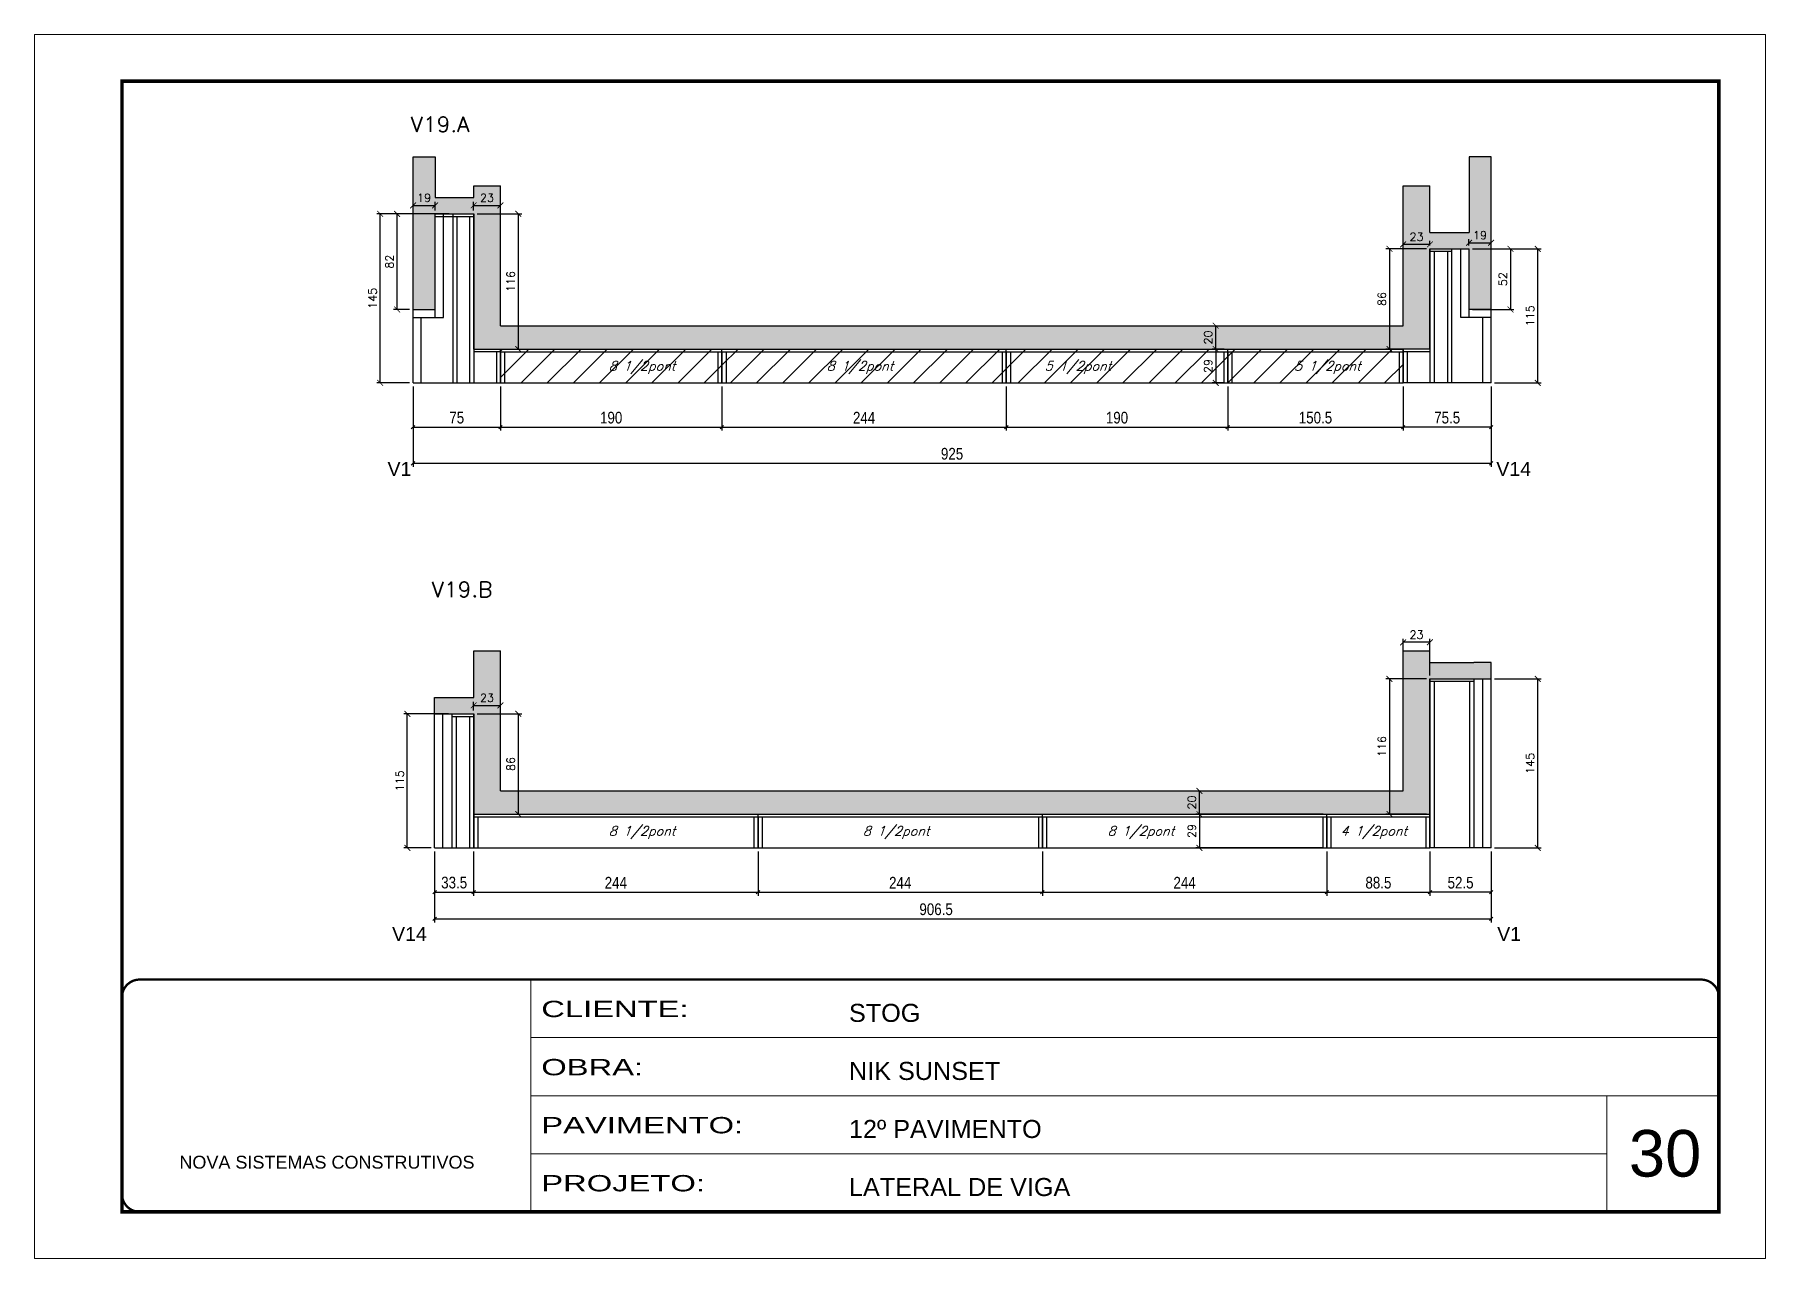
# Model space of a CAD drawing. Extents: x -10448 to -1189, y -11772 to 17235.
# Drawn here: x -8850 to -7365, y 7754 to 8804 of the extents above; entities that cross this region are included whole.
import ezdxf

# ---------------------------------------------------------------- set-up
doc = ezdxf.new("R2010")
doc.units = 0
doc.linetypes.add('CONTINUO', pattern=[0])
doc.linetypes.add('DASHED', pattern=[0.75, 0.5, -0.25])
for name, color, linetype in [('5', 5, 'Continuous'), ('COTA', 241, 'Continuous'), ('Painéis', 200, 'Continuous'), ('Reaproveitamento', 251, 'Continuous'), ('SARR_2.2x7', 40, 'Continuous'), ('SARR_3.5x7', 81, 'Continuous'), ('texto', 7, 'Continuous')]:
    doc.layers.add(name, color=color, linetype=linetype)
for name, color, linetype, lineweight in [('CARIMBO', 255, 'Continuous', 9), ('Folhas', 255, 'Continuous', 9), ('SARRAFO DE PRESSAO', 251, 'DASHED', 9), ('Texto Seção', 7, 'Continuous', 15)]:
    doc.layers.add(name, color=color, linetype=linetype, lineweight=lineweight)
doc.styles.add('ARIAL', font='arial.ttf')
doc.styles.add('COTA TECNICA', font='techl___.ttf', dxfattribs={"height": 10})
doc.styles.add('REGUA-120', font='ROMANS.shx', dxfattribs={"height": 15})
doc.styles.add('Romans', font='romans.shx')
doc.styles.get("Standard").update_dxf_attribs({"font": 'arial.ttf'})
doc.styles.add('Tecnologia', font='')
doc.styles.get('Tecnologia').set_extended_font_data('Forgotten Futurist')
doc.dimstyles.new('Cota Paínel', dxfattribs={"dimtxt": 7, "dimasz": 5, "dimexe": 3, "dimexo": 3, "dimgap": 3, "dimtad": 1, "dimdec": 1, "dimzin": 12, "dimdsep": 46, "dimtxsty": 'Romans', "dimblk": 'ARCHTICK', "dimcen": 0, "dimclrd": 4, "dimclre": 4, "dimclrt": 1, "dimadec": 1, "dimazin": 3, "dimtfac": 1, "dimtdec": 1, "dimtmove": 0, "dimatfit": 3, "dimldrblk": 'OBLIQUE', "dimfxl": 1, "dimtolj": 1, "dimtzin": 12, "dimarcsym": 0})
doc.dimstyles.new('PAINEL', dxfattribs={"dimtxt": 10, "dimasz": 3, "dimexe": 3, "dimexo": 3, "dimgap": 3, "dimtad": 1, "dimdec": 1, "dimzin": 12, "dimdsep": 46, "dimtxsty": 'COTA TECNICA', "dimblk1": 'OBLIQUE', "dimblk2": 'OBLIQUE', "dimsah": 1, "dimcen": 0.9, "dimclrd": 4, "dimclre": 4, "dimclrt": 240, "dimadec": 1, "dimazin": 3, "dimtfac": 1, "dimtdec": 1, "dimtmove": 0, "dimatfit": 3, "dimfxl": 1, "dimtolj": 1, "dimtzin": 12, "dimarcsym": 0})
pattern_1 = [(45, (0, 77.306), (-11.22532, 11.22532), [])]

msp = doc.modelspace()

# ---------------------------------------------------------------- texts
at = {"layer": '5', "linetype": 'Continuous'}
for s, rotation, p in [('V1', 0.00004, (-8546.99, 8425.52)), ('V14', 359.99996, (-7595.65, 8425.52)), ('V14', 0.00004, (-8543.09, 8026.52)), ('V1', 359.99996, (-7594.88, 8026.52))]:
    msp.add_text(s, height=12, rotation=rotation, dxfattribs=at).set_placement(p)
at = {"layer": 'CARIMBO', "style": 'ARIAL'}
msp.add_text('30', height=40, dxfattribs=at).set_placement((-7481.92, 7824.35))
at = {"layer": 'texto', "color": 2, "char_height": 8, "attachment_point": 5, "style": 'Romans'}
for s, insert in [('{\\Q19;\\C256;8 1/2pont}', (-8328.57, 8518.58)), ('{\\Q19;\\C256;8 1/2pont}', (-8141.57, 8518.58)), ('{\\Q19;\\C256;5 1/2pont}', (-7954.57, 8518.58)), ('{\\Q19;\\C256;5 1/2pont}', (-7740.57, 8518.58)), ('{\\Q19;\\C256;8 1/2pont}', (-8328.57, 8119.58)), ('{\\Q19;\\C256;8 1/2pont}', (-8110.57, 8119.58)), ('{\\Q19;\\C256;8 1/2pont}', (-7900.57, 8119.58)), ('{\\Q19;\\C256;4 1/2pont}', (-7700.78, 8119.58))]:
    msp.add_mtext(s, dxfattribs=dict(at, insert=insert))
at = {"layer": 'Texto Seção', "style": 'REGUA-120', "width": 1.05}
for s, p in [('V19.A', (-8527.07, 8720.66)), ('V19.B', (-8509.07, 8321.66))]:
    msp.add_text(s, height=13, dxfattribs=at).set_placement(p)

# ---------------------------------------------------------------- blocks, each defined once
blk = doc.blocks.new('9999999999')
at = {"color": 30, "linetype": 'CONTINUO'}
for p, q in [((98564.6, 34230.2), (98564.6, 34429.4)), ((98564.6, 34379.6), (99584, 34379.6)), ((98564.6, 34329.8), (99488, 34329.8)), ((99584, 34329.8), (99488, 34329.8)), ((99488, 34329.8), (99488, 34230.2)), ((98564.6, 34280), (99488, 34280))]:
    blk.add_line(p, q, dxfattribs=at)
at = {"color": 30, "linetype": 'CONTINUO', "const_width": 2}
blk.add_lwpolyline([(99584, 34230.2), (99584, 34414.4, 0.414214), (99569, 34429.4), (98229, 34429.4, 0.414214), (98214, 34414.4), (98214, 34245.2, 0.414214), (98229, 34230.2), (99584, 34230.2)], format="xyb", dxfattribs=at)
at = {"layer": 'Folhas'}
blk.add_lwpolyline([(98139, 34190.2), (99624, 34190.2), (99624, 35240.2), (98139, 35240.2)], close=True, dxfattribs=at)
at = {"layer": 'Folhas', "color": 30, "const_width": 3}
blk.add_lwpolyline([(98214, 34230.2), (99584, 34230.2), (99584, 35200.2), (98214, 35200.2)], close=True, dxfattribs=at)
at = {"color": 7, "linetype": 'Continuous', "ltscale": 5, "style": 'ARIAL'}
for s, height, p in [('STOG', 15.48, (98837.7, 34393.1)), ('NIK SUNSET', 15.48, (98837.7, 34343.3)), ('12º PAVIMENTO', 15.483, (98837.7, 34293.5)), ('NOVA SISTEMAS CONSTRUTIVOS', 11.059, (98263.2, 34267.2)), ('LATERAL DE VIGA', 15.483, (98837.7, 34243.7))]:
    blk.add_text(s, height=height, dxfattribs=at).set_placement(p)
at = {"layer": 'Folhas', "color": 7, "style": 'Tecnologia', "width": 1.5}
for s, p in [('CLIENTE:', (98573.7, 34397.2)), ('OBRA:', (98573.7, 34347.3)), ('PAVIMENTO:', (98573.7, 34297.5)), ('PROJETO:', (98573.7, 34247.7))]:
    blk.add_text(s, height=14, dxfattribs=at).set_placement(p)
blk = doc.blocks.new('_Oblique')
at = {"color": 0, "linetype": 'ByBlock', "lineweight": -2}
blk.add_line((-0.5, -0.5), (0.5, 0.5), dxfattribs=at)
blk = doc.blocks.new('*D788')
at = {"layer": 'COTA', "color": 4, "linetype": 'ByBlock', "lineweight": -2, "transparency": 16777216}
for p, q in [((-8525.1, 8502.4), (-8525.1, 8464.4)), ((-8450.1, 8502.4), (-8450.1, 8464.4)), ((-8525.1, 8467.4), (-8450.1, 8467.4))]:
    blk.add_line(p, q, dxfattribs=at)
at = {"layer": 'Defpoints', "color": 0, "linetype": 'ByBlock', "transparency": 16777216}
for p in [(-8525.1, 8505.4), (-8450.1, 8505.4), (-8450.1, 8467.4)]:
    blk.add_point(p, dxfattribs=at)
at = {"layer": 'COTA', "color": 4, "linetype": 'ByBlock', "lineweight": -2, "transparency": 16777216, "xscale": 3, "yscale": 3, "zscale": 3, "rotation": 180}
blk.add_blockref('_Oblique', (-8525.1, 8467.4), dxfattribs=at)
at = {"layer": 'COTA', "color": 4, "linetype": 'ByBlock', "lineweight": -2, "transparency": 16777216, "xscale": 3, "yscale": 3, "zscale": 3}
blk.add_blockref('_Oblique', (-8450.1, 8467.4), dxfattribs=at)
at = {"layer": 'COTA', "color": 240, "linetype": 'ByBlock', "transparency": 16777216, "insert": (-8487.6, 8475.5), "char_height": 10, "attachment_point": 5, "style": 'COTA TECNICA'}
blk.add_mtext('\\A1;75', dxfattribs=at)
blk = doc.blocks.new('*D789')
at = {"layer": 'COTA', "color": 4, "linetype": 'ByBlock', "lineweight": -2, "transparency": 16777216}
for p, q in [((-8450.1, 8502.4), (-8450.1, 8464.4)), ((-8260.1, 8502.4), (-8260.1, 8464.4)), ((-8450.1, 8467.4), (-8260.1, 8467.4))]:
    blk.add_line(p, q, dxfattribs=at)
at = {"layer": 'Defpoints', "color": 0, "linetype": 'ByBlock', "transparency": 16777216}
for p in [(-8450.1, 8505.4), (-8260.1, 8505.4), (-8260.1, 8467.4)]:
    blk.add_point(p, dxfattribs=at)
at = {"layer": 'COTA', "color": 4, "linetype": 'ByBlock', "lineweight": -2, "transparency": 16777216, "xscale": 3, "yscale": 3, "zscale": 3, "rotation": 180}
blk.add_blockref('_Oblique', (-8450.1, 8467.4), dxfattribs=at)
at = {"layer": 'COTA', "color": 4, "linetype": 'ByBlock', "lineweight": -2, "transparency": 16777216, "xscale": 3, "yscale": 3, "zscale": 3}
blk.add_blockref('_Oblique', (-8260.1, 8467.4), dxfattribs=at)
at = {"layer": 'COTA', "color": 240, "linetype": 'ByBlock', "transparency": 16777216, "insert": (-8355.1, 8475.5), "char_height": 10, "attachment_point": 5, "style": 'COTA TECNICA'}
blk.add_mtext('\\A1;190', dxfattribs=at)
blk = doc.blocks.new('*D790')
at = {"layer": 'COTA', "color": 4, "linetype": 'ByBlock', "lineweight": -2, "transparency": 16777216}
for p, q in [((-8260.1, 8502.4), (-8260.1, 8464.4)), ((-8016.1, 8502.4), (-8016.1, 8464.4)), ((-8260.1, 8467.4), (-8016.1, 8467.4))]:
    blk.add_line(p, q, dxfattribs=at)
at = {"layer": 'Defpoints', "color": 0, "linetype": 'ByBlock', "transparency": 16777216}
for p in [(-8260.1, 8505.4), (-8016.1, 8505.4), (-8016.1, 8467.4)]:
    blk.add_point(p, dxfattribs=at)
at = {"layer": 'COTA', "color": 4, "linetype": 'ByBlock', "lineweight": -2, "transparency": 16777216, "xscale": 3, "yscale": 3, "zscale": 3, "rotation": 180}
blk.add_blockref('_Oblique', (-8260.1, 8467.4), dxfattribs=at)
at = {"layer": 'COTA', "color": 4, "linetype": 'ByBlock', "lineweight": -2, "transparency": 16777216, "xscale": 3, "yscale": 3, "zscale": 3}
blk.add_blockref('_Oblique', (-8016.1, 8467.4), dxfattribs=at)
at = {"layer": 'COTA', "color": 240, "linetype": 'ByBlock', "transparency": 16777216, "insert": (-8138.1, 8475.5), "char_height": 10, "attachment_point": 5, "style": 'COTA TECNICA'}
blk.add_mtext('\\A1;244', dxfattribs=at)
blk = doc.blocks.new('*D791')
at = {"layer": 'COTA', "color": 4, "linetype": 'ByBlock', "lineweight": -2, "transparency": 16777216}
for p, q in [((-8525.1, 8502.4), (-8525.1, 8433.4)), ((-7600.1, 8502.4), (-7600.1, 8433.4)), ((-8525.1, 8436.4), (-7600.1, 8436.4))]:
    blk.add_line(p, q, dxfattribs=at)
at = {"layer": 'Defpoints', "color": 0, "linetype": 'ByBlock', "transparency": 16777216}
for p in [(-8525.1, 8505.4), (-7600.1, 8505.4), (-7600.1, 8436.4)]:
    blk.add_point(p, dxfattribs=at)
at = {"layer": 'COTA', "color": 4, "linetype": 'ByBlock', "lineweight": -2, "transparency": 16777216, "xscale": 3, "yscale": 3, "zscale": 3, "rotation": 180}
blk.add_blockref('_Oblique', (-8525.1, 8436.4), dxfattribs=at)
at = {"layer": 'COTA', "color": 4, "linetype": 'ByBlock', "lineweight": -2, "transparency": 16777216, "xscale": 3, "yscale": 3, "zscale": 3}
blk.add_blockref('_Oblique', (-7600.1, 8436.4), dxfattribs=at)
at = {"layer": 'COTA', "color": 240, "linetype": 'ByBlock', "transparency": 16777216, "insert": (-8062.6, 8444.5), "char_height": 10, "attachment_point": 5, "style": 'COTA TECNICA'}
blk.add_mtext('\\A1;925', dxfattribs=at)
blk = doc.blocks.new('*D792')
at = {"layer": 'COTA', "color": 4, "linetype": 'ByBlock', "lineweight": -2, "transparency": 16777216}
for p, q in [((-7826.1, 8502.4), (-7826.1, 8464.4)), ((-7675.6, 8490.1), (-7675.6, 8464.4)), ((-7826.1, 8467.4), (-7675.6, 8467.4))]:
    blk.add_line(p, q, dxfattribs=at)
at = {"layer": 'Defpoints', "color": 0, "linetype": 'ByBlock', "transparency": 16777216}
for p in [(-7826.1, 8505.4), (-7675.6, 8493.1), (-7675.6, 8467.4)]:
    blk.add_point(p, dxfattribs=at)
at = {"layer": 'COTA', "color": 4, "linetype": 'ByBlock', "lineweight": -2, "transparency": 16777216, "xscale": 3, "yscale": 3, "zscale": 3, "rotation": 180}
blk.add_blockref('_Oblique', (-7826.1, 8467.4), dxfattribs=at)
at = {"layer": 'COTA', "color": 4, "linetype": 'ByBlock', "lineweight": -2, "transparency": 16777216, "xscale": 3, "yscale": 3, "zscale": 3}
blk.add_blockref('_Oblique', (-7675.6, 8467.4), dxfattribs=at)
at = {"layer": 'COTA', "color": 240, "linetype": 'ByBlock', "transparency": 16777216, "insert": (-7750.8, 8475.5), "char_height": 10, "attachment_point": 5, "style": 'COTA TECNICA'}
blk.add_mtext('\\A1;150.5', dxfattribs=at)
blk = doc.blocks.new('*D793')
at = {"layer": 'COTA', "color": 4, "linetype": 'ByBlock', "lineweight": -2, "transparency": 16777216}
for p, q in [((-8016.1, 8502.4), (-8016.1, 8464.4)), ((-7826.1, 8502.4), (-7826.1, 8464.4)), ((-8016.1, 8467.4), (-7826.1, 8467.4))]:
    blk.add_line(p, q, dxfattribs=at)
at = {"layer": 'Defpoints', "color": 0, "linetype": 'ByBlock', "transparency": 16777216}
for p in [(-8016.1, 8505.4), (-7826.1, 8505.4), (-7826.1, 8467.4)]:
    blk.add_point(p, dxfattribs=at)
at = {"layer": 'COTA', "color": 4, "linetype": 'ByBlock', "lineweight": -2, "transparency": 16777216, "xscale": 3, "yscale": 3, "zscale": 3, "rotation": 180}
blk.add_blockref('_Oblique', (-8016.1, 8467.4), dxfattribs=at)
at = {"layer": 'COTA', "color": 4, "linetype": 'ByBlock', "lineweight": -2, "transparency": 16777216, "xscale": 3, "yscale": 3, "zscale": 3}
blk.add_blockref('_Oblique', (-7826.1, 8467.4), dxfattribs=at)
at = {"layer": 'COTA', "color": 240, "linetype": 'ByBlock', "transparency": 16777216, "insert": (-7921.1, 8475.5), "char_height": 10, "attachment_point": 5, "style": 'COTA TECNICA'}
blk.add_mtext('\\A1;190', dxfattribs=at)
blk = doc.blocks.new('*D794')
at = {"layer": 'COTA', "color": 4, "linetype": 'ByBlock', "lineweight": -2, "transparency": 16777216}
for p, q in [((-7675.6, 8502.4), (-7675.6, 8464.4)), ((-7600.1, 8502.4), (-7600.1, 8464.4)), ((-7600.1, 8467.4), (-7675.6, 8467.4))]:
    blk.add_line(p, q, dxfattribs=at)
at = {"layer": 'Defpoints', "color": 0, "linetype": 'ByBlock', "transparency": 16777216}
for p in [(-7675.6, 8505.4), (-7600.1, 8505.4), (-7675.6, 8467.4)]:
    blk.add_point(p, dxfattribs=at)
at = {"layer": 'COTA', "color": 4, "linetype": 'ByBlock', "lineweight": -2, "transparency": 16777216, "xscale": 3, "yscale": 3, "zscale": 3, "rotation": 180}
blk.add_blockref('_Oblique', (-7675.6, 8467.4), dxfattribs=at)
at = {"layer": 'COTA', "color": 4, "linetype": 'ByBlock', "lineweight": -2, "transparency": 16777216, "xscale": 3, "yscale": 3, "zscale": 3}
blk.add_blockref('_Oblique', (-7600.1, 8467.4), dxfattribs=at)
at = {"layer": 'COTA', "color": 240, "linetype": 'ByBlock', "transparency": 16777216, "insert": (-7637.8, 8475.5), "char_height": 10, "attachment_point": 5, "style": 'COTA TECNICA'}
blk.add_mtext('\\A1;75.5', dxfattribs=at)
blk = doc.blocks.new('_ArchTick')
at = {"color": 0, "linetype": 'ByBlock', "const_width": 0.15}
blk.add_lwpolyline([(-0.5, -0.5), (0.5, 0.5)], dxfattribs=at)
blk = doc.blocks.new('*D795')
at = {"layer": 'COTA', "color": 4, "lineweight": -2, "transparency": 16777216}
for p, q in [((-7675.6, 8623.4), (-7675.6, 8627.2)), ((-7652.6, 8624.2), (-7675.6, 8624.2)), ((-7652.6, 8623.4), (-7652.6, 8627.2))]:
    blk.add_line(p, q, dxfattribs=at)
at = {"layer": 'Defpoints', "color": 0, "transparency": 16777216}
for p in [(-7675.6, 8624.2), (-7675.6, 8620.4), (-7652.6, 8620.4)]:
    blk.add_point(p, dxfattribs=at)
at = {"layer": 'COTA', "color": 4, "lineweight": -2, "transparency": 16777216, "xscale": 5, "yscale": 5, "zscale": 5, "rotation": 180}
blk.add_blockref('_ArchTick', (-7675.6, 8624.2), dxfattribs=at)
at = {"layer": 'COTA', "color": 4, "lineweight": -2, "transparency": 16777216, "xscale": 5, "yscale": 5, "zscale": 5}
blk.add_blockref('_ArchTick', (-7652.6, 8624.2), dxfattribs=at)
at = {"layer": 'COTA', "color": 1, "transparency": 16777216, "insert": (-7664.1, 8630.7), "char_height": 7, "attachment_point": 5, "style": 'Romans'}
blk.add_mtext('\\A1;23', dxfattribs=at)
blk = doc.blocks.new('*D796')
at = {"layer": 'COTA', "color": 4, "lineweight": -2, "transparency": 16777216}
for p, q in [((-7655.6, 8620.4), (-7690.3, 8620.4)), ((-7687.3, 8620.4), (-7687.3, 8534.4)), ((-7655.6, 8534.4), (-7690.3, 8534.4))]:
    blk.add_line(p, q, dxfattribs=at)
at = {"layer": 'Defpoints', "color": 0, "transparency": 16777216}
for p in [(-7652.6, 8620.4), (-7687.3, 8534.4), (-7652.6, 8534.4)]:
    blk.add_point(p, dxfattribs=at)
at = {"layer": 'COTA', "color": 4, "lineweight": -2, "transparency": 16777216, "xscale": 5, "yscale": 5, "zscale": 5}
for p, rotation in [((-7687.3, 8620.4), 90), ((-7687.3, 8534.4), 270)]:
    blk.add_blockref('_ArchTick', p, dxfattribs=dict(at, rotation=rotation))
at = {"layer": 'COTA', "color": 1, "transparency": 16777216, "insert": (-7693.8, 8577.4), "char_height": 7, "attachment_point": 5, "rotation": 90, "style": 'Romans'}
blk.add_mtext('\\A1;86', dxfattribs=at)
blk = doc.blocks.new('*D797')
at = {"layer": 'COTA', "color": 4, "lineweight": -2, "transparency": 16777216}
for p, q in [((-7616.1, 8620.4), (-7580.5, 8620.4)), ((-7583.5, 8620.4), (-7583.5, 8568.4)), ((-7616.1, 8568.4), (-7580.5, 8568.4))]:
    blk.add_line(p, q, dxfattribs=at)
at = {"layer": 'Defpoints', "color": 0, "transparency": 16777216}
for p in [(-7619.1, 8620.4), (-7619.1, 8568.4), (-7583.5, 8568.4)]:
    blk.add_point(p, dxfattribs=at)
at = {"layer": 'COTA', "color": 4, "lineweight": -2, "transparency": 16777216, "xscale": 5, "yscale": 5, "zscale": 5}
for p, rotation in [((-7583.5, 8620.4), 90), ((-7583.5, 8568.4), 270)]:
    blk.add_blockref('_ArchTick', p, dxfattribs=dict(at, rotation=rotation))
at = {"layer": 'COTA', "color": 1, "transparency": 16777216, "insert": (-7590, 8594.4), "char_height": 7, "attachment_point": 5, "rotation": 90, "style": 'Romans'}
blk.add_mtext('\\A1;52', dxfattribs=at)
blk = doc.blocks.new('*D798')
at = {"layer": 'COTA', "color": 4, "lineweight": -2, "transparency": 16777216}
for p, q in [((-7619.1, 8623.4), (-7619.1, 8628.6)), ((-7600.1, 8571.4), (-7600.1, 8628.6)), ((-7619.1, 8625.6), (-7600.1, 8625.6))]:
    blk.add_line(p, q, dxfattribs=at)
at = {"layer": 'Defpoints', "color": 0, "transparency": 16777216}
for p in [(-7619.1, 8620.4), (-7600.1, 8625.6), (-7600.1, 8568.4)]:
    blk.add_point(p, dxfattribs=at)
at = {"layer": 'COTA', "color": 4, "lineweight": -2, "transparency": 16777216, "xscale": 5, "yscale": 5, "zscale": 5, "rotation": 180}
blk.add_blockref('_ArchTick', (-7619.1, 8625.6), dxfattribs=at)
at = {"layer": 'COTA', "color": 4, "lineweight": -2, "transparency": 16777216, "xscale": 5, "yscale": 5, "zscale": 5}
blk.add_blockref('_ArchTick', (-7600.1, 8625.6), dxfattribs=at)
at = {"layer": 'COTA', "color": 1, "transparency": 16777216, "insert": (-7609.6, 8632.1), "char_height": 7, "attachment_point": 5, "style": 'Romans'}
blk.add_mtext('\\A1;19', dxfattribs=at)
blk = doc.blocks.new('*D799')
at = {"layer": 'COTA', "color": 4, "lineweight": -2, "transparency": 16777216}
for p, q in [((-8525.1, 8642.6), (-8525.1, 8660.7)), ((-8525.1, 8657.7), (-8506.1, 8657.7)), ((-8506.1, 8653.4), (-8506.1, 8660.7))]:
    blk.add_line(p, q, dxfattribs=at)
at = {"layer": 'Defpoints', "color": 0, "transparency": 16777216}
for p in [(-8506.1, 8657.7), (-8506.1, 8650.4), (-8525.1, 8639.6)]:
    blk.add_point(p, dxfattribs=at)
at = {"layer": 'COTA', "color": 4, "lineweight": -2, "transparency": 16777216, "xscale": 5, "yscale": 5, "zscale": 5, "rotation": 180}
blk.add_blockref('_ArchTick', (-8525.1, 8657.7), dxfattribs=at)
at = {"layer": 'COTA', "color": 4, "lineweight": -2, "transparency": 16777216, "xscale": 5, "yscale": 5, "zscale": 5}
blk.add_blockref('_ArchTick', (-8506.1, 8657.7), dxfattribs=at)
at = {"layer": 'COTA', "color": 1, "transparency": 16777216, "insert": (-8515.6, 8664.2), "char_height": 7, "attachment_point": 5, "style": 'Romans'}
blk.add_mtext('\\A1;19', dxfattribs=at)
blk = doc.blocks.new('*D800')
at = {"layer": 'COTA', "color": 4, "lineweight": -2, "transparency": 16777216}
for p, q in [((-8473.1, 8653.4), (-8473.1, 8660.7)), ((-8473.1, 8657.7), (-8450.1, 8657.7)), ((-8450.1, 8653.4), (-8450.1, 8660.7))]:
    blk.add_line(p, q, dxfattribs=at)
at = {"layer": 'Defpoints', "color": 0, "transparency": 16777216}
for p in [(-8450.1, 8657.7), (-8473.1, 8650.4), (-8450.1, 8650.4)]:
    blk.add_point(p, dxfattribs=at)
at = {"layer": 'COTA', "color": 4, "lineweight": -2, "transparency": 16777216, "xscale": 5, "yscale": 5, "zscale": 5, "rotation": 180}
blk.add_blockref('_ArchTick', (-8473.1, 8657.7), dxfattribs=at)
at = {"layer": 'COTA', "color": 4, "lineweight": -2, "transparency": 16777216, "xscale": 5, "yscale": 5, "zscale": 5}
blk.add_blockref('_ArchTick', (-8450.1, 8657.7), dxfattribs=at)
at = {"layer": 'COTA', "color": 1, "transparency": 16777216, "insert": (-8461.6, 8664.2), "char_height": 7, "attachment_point": 5, "style": 'Romans'}
blk.add_mtext('\\A1;23', dxfattribs=at)
blk = doc.blocks.new('*D801')
at = {"layer": 'COTA', "color": 4, "lineweight": -2, "transparency": 16777216}
for p, q in [((-8511.5, 8650.4), (-8541.8, 8650.4)), ((-8538.8, 8568.4), (-8538.8, 8650.4)), ((-8528.1, 8568.4), (-8541.8, 8568.4))]:
    blk.add_line(p, q, dxfattribs=at)
at = {"layer": 'Defpoints', "color": 0, "transparency": 16777216}
for p in [(-8538.8, 8650.4), (-8508.5, 8650.4), (-8525.1, 8568.4)]:
    blk.add_point(p, dxfattribs=at)
at = {"layer": 'COTA', "color": 4, "lineweight": -2, "transparency": 16777216, "xscale": 5, "yscale": 5, "zscale": 5}
for p, rotation in [((-8538.8, 8650.4), 90), ((-8538.8, 8568.4), 270)]:
    blk.add_blockref('_ArchTick', p, dxfattribs=dict(at, rotation=rotation))
at = {"layer": 'COTA', "color": 1, "transparency": 16777216, "insert": (-8545.3, 8609.4), "char_height": 7, "attachment_point": 5, "rotation": 90, "style": 'Romans'}
blk.add_mtext('\\A1;82', dxfattribs=at)
blk = doc.blocks.new('*D802')
at = {"layer": 'COTA', "color": 4, "lineweight": -2, "transparency": 16777216}
for p, q in [((-8470.1, 8650.4), (-8431.8, 8650.4)), ((-8434.8, 8650.4), (-8434.8, 8534.4)), ((-8470.1, 8534.4), (-8431.8, 8534.4))]:
    blk.add_line(p, q, dxfattribs=at)
at = {"layer": 'Defpoints', "color": 0, "transparency": 16777216}
for p in [(-8473.1, 8650.4), (-8473.1, 8534.4), (-8434.8, 8534.4)]:
    blk.add_point(p, dxfattribs=at)
at = {"layer": 'COTA', "color": 4, "lineweight": -2, "transparency": 16777216, "xscale": 5, "yscale": 5, "zscale": 5}
for p, rotation in [((-8434.8, 8650.4), 90), ((-8434.8, 8534.4), 270)]:
    blk.add_blockref('_ArchTick', p, dxfattribs=dict(at, rotation=rotation))
at = {"layer": 'COTA', "color": 1, "transparency": 16777216, "insert": (-8441.3, 8592.4), "char_height": 7, "attachment_point": 5, "rotation": 90, "style": 'Romans'}
blk.add_mtext('\\A1;116', dxfattribs=at)
blk = doc.blocks.new('*D803')
at = {"layer": 'COTA', "color": 4, "lineweight": -2, "transparency": 16777216}
for p, q in [((-7829.1, 8534.4), (-7839.4, 8534.4)), ((-7836.4, 8534.4), (-7836.4, 8505.4)), ((-7829.1, 8505.4), (-7839.4, 8505.4))]:
    blk.add_line(p, q, dxfattribs=at)
at = {"layer": 'Defpoints', "color": 0, "transparency": 16777216}
for p in [(-7826.1, 8534.4), (-7836.4, 8505.4), (-7826.1, 8505.4)]:
    blk.add_point(p, dxfattribs=at)
at = {"layer": 'COTA', "color": 4, "lineweight": -2, "transparency": 16777216, "xscale": 5, "yscale": 5, "zscale": 5}
for p, rotation in [((-7836.4, 8534.4), 90), ((-7836.4, 8505.4), 270)]:
    blk.add_blockref('_ArchTick', p, dxfattribs=dict(at, rotation=rotation))
at = {"layer": 'COTA', "color": 1, "transparency": 16777216, "insert": (-7842.9, 8519.9), "char_height": 7, "attachment_point": 5, "rotation": 90, "style": 'Romans'}
blk.add_mtext('\\A1;29', dxfattribs=at)
blk = doc.blocks.new('*D804')
at = {"layer": 'COTA', "color": 4, "lineweight": -2, "transparency": 16777216}
for p, q in [((-7836.4, 8534.4), (-7836.4, 8554.4)), ((-7829.1, 8534.4), (-7839.4, 8534.4))]:
    blk.add_line(p, q, dxfattribs=at)
at = {"layer": 'Defpoints', "color": 0, "transparency": 16777216}
for p in [(-7836.4, 8554.4), (-7836.4, 8554.4), (-7826.1, 8534.4)]:
    blk.add_point(p, dxfattribs=at)
at = {"layer": 'COTA', "color": 4, "lineweight": -2, "transparency": 16777216, "xscale": 5, "yscale": 5, "zscale": 5}
for p, rotation in [((-7836.4, 8554.4), 90), ((-7836.4, 8534.4), 270)]:
    blk.add_blockref('_ArchTick', p, dxfattribs=dict(at, rotation=rotation))
at = {"layer": 'COTA', "color": 1, "transparency": 16777216, "insert": (-7842.9, 8544.4), "char_height": 7, "attachment_point": 5, "rotation": 90, "style": 'Romans'}
blk.add_mtext('\\A1;20', dxfattribs=at)
blk = doc.blocks.new('*D805')
at = {"layer": 'COTA', "color": 4, "lineweight": -2, "transparency": 16777216}
for p, q in [((-7616.1, 8620.4), (-7557.1, 8620.4)), ((-7560.1, 8505.4), (-7560.1, 8620.4)), ((-7597.1, 8505.4), (-7557.1, 8505.4))]:
    blk.add_line(p, q, dxfattribs=at)
at = {"layer": 'Defpoints', "color": 0, "transparency": 16777216}
for p in [(-7619.1, 8620.4), (-7560.1, 8620.4), (-7600.1, 8505.4)]:
    blk.add_point(p, dxfattribs=at)
at = {"layer": 'COTA', "color": 4, "lineweight": -2, "transparency": 16777216, "xscale": 5, "yscale": 5, "zscale": 5}
for p, rotation in [((-7560.1, 8620.4), 90), ((-7560.1, 8505.4), 270)]:
    blk.add_blockref('_ArchTick', p, dxfattribs=dict(at, rotation=rotation))
at = {"layer": 'COTA', "color": 1, "transparency": 16777216, "insert": (-7566.6, 8562.9), "char_height": 7, "attachment_point": 5, "rotation": 90, "style": 'Romans'}
blk.add_mtext('\\A1;115', dxfattribs=at)
blk = doc.blocks.new('*D806')
at = {"layer": 'COTA', "color": 4, "lineweight": -2, "transparency": 16777216}
for p, q in [((-8494.1, 8650.4), (-8556.3, 8650.4)), ((-8553.3, 8505.4), (-8553.3, 8650.4)), ((-8528.1, 8505.4), (-8556.3, 8505.4))]:
    blk.add_line(p, q, dxfattribs=at)
at = {"layer": 'Defpoints', "color": 0, "transparency": 16777216}
for p in [(-8553.3, 8650.4), (-8491.1, 8650.4), (-8525.1, 8505.4)]:
    blk.add_point(p, dxfattribs=at)
at = {"layer": 'COTA', "color": 4, "lineweight": -2, "transparency": 16777216, "xscale": 5, "yscale": 5, "zscale": 5}
for p, rotation in [((-8553.3, 8650.4), 90), ((-8553.3, 8505.4), 270)]:
    blk.add_blockref('_ArchTick', p, dxfattribs=dict(at, rotation=rotation))
at = {"layer": 'COTA', "color": 1, "transparency": 16777216, "insert": (-8559.8, 8577.9), "char_height": 7, "attachment_point": 5, "rotation": 90, "style": 'Romans'}
blk.add_mtext('\\A1;145', dxfattribs=at)
blk = doc.blocks.new('*D811')
at = {"layer": 'COTA', "color": 4, "linetype": 'ByBlock', "lineweight": -2, "transparency": 16777216}
for p, q in [((-8506.6, 8103.4), (-8506.6, 8065.4)), ((-8473.1, 8103.4), (-8473.1, 8065.4)), ((-8506.6, 8068.4), (-8473.1, 8068.4))]:
    blk.add_line(p, q, dxfattribs=at)
at = {"layer": 'Defpoints', "color": 0, "linetype": 'ByBlock', "transparency": 16777216}
for p in [(-8506.6, 8106.4), (-8473.1, 8106.4), (-8473.1, 8068.4)]:
    blk.add_point(p, dxfattribs=at)
at = {"layer": 'COTA', "color": 4, "linetype": 'ByBlock', "lineweight": -2, "transparency": 16777216, "xscale": 3, "yscale": 3, "zscale": 3, "rotation": 180}
blk.add_blockref('_Oblique', (-8506.6, 8068.4), dxfattribs=at)
at = {"layer": 'COTA', "color": 4, "linetype": 'ByBlock', "lineweight": -2, "transparency": 16777216, "xscale": 3, "yscale": 3, "zscale": 3}
blk.add_blockref('_Oblique', (-8473.1, 8068.4), dxfattribs=at)
at = {"layer": 'COTA', "color": 240, "linetype": 'ByBlock', "transparency": 16777216, "insert": (-8489.8, 8076.6), "char_height": 10, "attachment_point": 5, "style": 'COTA TECNICA'}
blk.add_mtext('\\A1;33.5', dxfattribs=at)
blk = doc.blocks.new('*D807')
at = {"layer": 'COTA', "color": 4, "linetype": 'ByBlock', "lineweight": -2, "transparency": 16777216}
for p, q in [((-8473.1, 8103.4), (-8473.1, 8065.4)), ((-8229.1, 8103.4), (-8229.1, 8065.4)), ((-8473.1, 8068.4), (-8229.1, 8068.4))]:
    blk.add_line(p, q, dxfattribs=at)
at = {"layer": 'Defpoints', "color": 0, "linetype": 'ByBlock', "transparency": 16777216}
for p in [(-8473.1, 8106.4), (-8229.1, 8106.4), (-8229.1, 8068.4)]:
    blk.add_point(p, dxfattribs=at)
at = {"layer": 'COTA', "color": 4, "linetype": 'ByBlock', "lineweight": -2, "transparency": 16777216, "xscale": 3, "yscale": 3, "zscale": 3, "rotation": 180}
blk.add_blockref('_Oblique', (-8473.1, 8068.4), dxfattribs=at)
at = {"layer": 'COTA', "color": 4, "linetype": 'ByBlock', "lineweight": -2, "transparency": 16777216, "xscale": 3, "yscale": 3, "zscale": 3}
blk.add_blockref('_Oblique', (-8229.1, 8068.4), dxfattribs=at)
at = {"layer": 'COTA', "color": 240, "linetype": 'ByBlock', "transparency": 16777216, "insert": (-8351.1, 8076.5), "char_height": 10, "attachment_point": 5, "style": 'COTA TECNICA'}
blk.add_mtext('\\A1;244', dxfattribs=at)
blk = doc.blocks.new('*D808')
at = {"layer": 'COTA', "color": 4, "linetype": 'ByBlock', "lineweight": -2, "transparency": 16777216}
for p, q in [((-8229.1, 8103.4), (-8229.1, 8065.4)), ((-7985.1, 8103.4), (-7985.1, 8065.4)), ((-8229.1, 8068.4), (-7985.1, 8068.4))]:
    blk.add_line(p, q, dxfattribs=at)
at = {"layer": 'Defpoints', "color": 0, "linetype": 'ByBlock', "transparency": 16777216}
for p in [(-8229.1, 8106.4), (-7985.1, 8106.4), (-7985.1, 8068.4)]:
    blk.add_point(p, dxfattribs=at)
at = {"layer": 'COTA', "color": 4, "linetype": 'ByBlock', "lineweight": -2, "transparency": 16777216, "xscale": 3, "yscale": 3, "zscale": 3, "rotation": 180}
blk.add_blockref('_Oblique', (-8229.1, 8068.4), dxfattribs=at)
at = {"layer": 'COTA', "color": 4, "linetype": 'ByBlock', "lineweight": -2, "transparency": 16777216, "xscale": 3, "yscale": 3, "zscale": 3}
blk.add_blockref('_Oblique', (-7985.1, 8068.4), dxfattribs=at)
at = {"layer": 'COTA', "color": 240, "linetype": 'ByBlock', "transparency": 16777216, "insert": (-8107.1, 8076.5), "char_height": 10, "attachment_point": 5, "style": 'COTA TECNICA'}
blk.add_mtext('\\A1;244', dxfattribs=at)
blk = doc.blocks.new('*D809')
at = {"layer": 'COTA', "color": 4, "linetype": 'ByBlock', "lineweight": -2, "transparency": 16777216}
for p, q in [((-8506.6, 8103.4), (-8506.6, 8042.5)), ((-7600.1, 8103.4), (-7600.1, 8042.5)), ((-8506.6, 8045.5), (-7600.1, 8045.5))]:
    blk.add_line(p, q, dxfattribs=at)
at = {"layer": 'Defpoints', "color": 0, "linetype": 'ByBlock', "transparency": 16777216}
for p in [(-8506.6, 8106.4), (-7600.1, 8106.4), (-7600.1, 8045.5)]:
    blk.add_point(p, dxfattribs=at)
at = {"layer": 'COTA', "color": 4, "linetype": 'ByBlock', "lineweight": -2, "transparency": 16777216, "xscale": 3, "yscale": 3, "zscale": 3, "rotation": 180}
blk.add_blockref('_Oblique', (-8506.6, 8045.5), dxfattribs=at)
at = {"layer": 'COTA', "color": 4, "linetype": 'ByBlock', "lineweight": -2, "transparency": 16777216, "xscale": 3, "yscale": 3, "zscale": 3}
blk.add_blockref('_Oblique', (-7600.1, 8045.5), dxfattribs=at)
at = {"layer": 'COTA', "color": 240, "linetype": 'ByBlock', "transparency": 16777216, "insert": (-8076.3, 8053.7), "char_height": 10, "attachment_point": 5, "style": 'COTA TECNICA'}
blk.add_mtext('\\A1;906.5', dxfattribs=at)
blk = doc.blocks.new('*D810')
at = {"layer": 'COTA', "color": 4, "linetype": 'ByBlock', "lineweight": -2, "transparency": 16777216}
for p, q in [((-7741.1, 8103.4), (-7741.1, 8065.4)), ((-7652.6, 8091.1), (-7652.6, 8065.4)), ((-7741.1, 8068.4), (-7652.6, 8068.4))]:
    blk.add_line(p, q, dxfattribs=at)
at = {"layer": 'Defpoints', "color": 0, "linetype": 'ByBlock', "transparency": 16777216}
for p in [(-7741.1, 8106.4), (-7652.6, 8094.1), (-7652.6, 8068.4)]:
    blk.add_point(p, dxfattribs=at)
at = {"layer": 'COTA', "color": 4, "linetype": 'ByBlock', "lineweight": -2, "transparency": 16777216, "xscale": 3, "yscale": 3, "zscale": 3, "rotation": 180}
blk.add_blockref('_Oblique', (-7741.1, 8068.4), dxfattribs=at)
at = {"layer": 'COTA', "color": 4, "linetype": 'ByBlock', "lineweight": -2, "transparency": 16777216, "xscale": 3, "yscale": 3, "zscale": 3}
blk.add_blockref('_Oblique', (-7652.6, 8068.4), dxfattribs=at)
at = {"layer": 'COTA', "color": 240, "linetype": 'ByBlock', "transparency": 16777216, "insert": (-7696.8, 8076.5), "char_height": 10, "attachment_point": 5, "style": 'COTA TECNICA'}
blk.add_mtext('\\A1;88.5', dxfattribs=at)
blk = doc.blocks.new('*D818')
at = {"layer": 'COTA', "color": 4, "linetype": 'ByBlock', "lineweight": -2, "transparency": 16777216}
for p, q in [((-7985.1, 8103.4), (-7985.1, 8065.4)), ((-7741.1, 8103.4), (-7741.1, 8065.4)), ((-7985.1, 8068.4), (-7741.1, 8068.4))]:
    blk.add_line(p, q, dxfattribs=at)
at = {"layer": 'Defpoints', "color": 0, "linetype": 'ByBlock', "transparency": 16777216}
for p in [(-7985.1, 8106.4), (-7741.1, 8106.4), (-7741.1, 8068.4)]:
    blk.add_point(p, dxfattribs=at)
at = {"layer": 'COTA', "color": 4, "linetype": 'ByBlock', "lineweight": -2, "transparency": 16777216, "xscale": 3, "yscale": 3, "zscale": 3, "rotation": 180}
blk.add_blockref('_Oblique', (-7985.1, 8068.4), dxfattribs=at)
at = {"layer": 'COTA', "color": 4, "linetype": 'ByBlock', "lineweight": -2, "transparency": 16777216, "xscale": 3, "yscale": 3, "zscale": 3}
blk.add_blockref('_Oblique', (-7741.1, 8068.4), dxfattribs=at)
at = {"layer": 'COTA', "color": 240, "linetype": 'ByBlock', "transparency": 16777216, "insert": (-7863.1, 8076.5), "char_height": 10, "attachment_point": 5, "style": 'COTA TECNICA'}
blk.add_mtext('\\A1;244', dxfattribs=at)
blk = doc.blocks.new('*D812')
at = {"layer": 'COTA', "color": 4, "linetype": 'ByBlock', "lineweight": -2, "transparency": 16777216}
for p, q in [((-7652.6, 8103.4), (-7652.6, 8065.4)), ((-7600.1, 8103.4), (-7600.1, 8065.4)), ((-7600.1, 8068.4), (-7652.6, 8068.4))]:
    blk.add_line(p, q, dxfattribs=at)
at = {"layer": 'Defpoints', "color": 0, "linetype": 'ByBlock', "transparency": 16777216}
for p in [(-7652.6, 8106.4), (-7600.1, 8106.4), (-7652.6, 8068.4)]:
    blk.add_point(p, dxfattribs=at)
at = {"layer": 'COTA', "color": 4, "linetype": 'ByBlock', "lineweight": -2, "transparency": 16777216, "xscale": 3, "yscale": 3, "zscale": 3, "rotation": 180}
blk.add_blockref('_Oblique', (-7652.6, 8068.4), dxfattribs=at)
at = {"layer": 'COTA', "color": 4, "linetype": 'ByBlock', "lineweight": -2, "transparency": 16777216, "xscale": 3, "yscale": 3, "zscale": 3}
blk.add_blockref('_Oblique', (-7600.1, 8068.4), dxfattribs=at)
at = {"layer": 'COTA', "color": 240, "linetype": 'ByBlock', "transparency": 16777216, "insert": (-7626.3, 8076.5), "char_height": 10, "attachment_point": 5, "style": 'COTA TECNICA'}
blk.add_mtext('\\A1;52.5', dxfattribs=at)
blk = doc.blocks.new('*D813')
at = {"layer": 'COTA', "color": 4, "lineweight": -2, "transparency": 16777216}
for p, q in [((-7675.6, 8254.4), (-7675.6, 8285.8)), ((-7652.6, 8282.8), (-7675.6, 8282.8)), ((-7652.6, 8254.4), (-7652.6, 8285.8))]:
    blk.add_line(p, q, dxfattribs=at)
at = {"layer": 'Defpoints', "color": 0, "transparency": 16777216}
for p in [(-7675.6, 8282.8), (-7675.6, 8251.4), (-7652.6, 8251.4)]:
    blk.add_point(p, dxfattribs=at)
at = {"layer": 'COTA', "color": 4, "lineweight": -2, "transparency": 16777216, "xscale": 5, "yscale": 5, "zscale": 5, "rotation": 180}
blk.add_blockref('_ArchTick', (-7675.6, 8282.8), dxfattribs=at)
at = {"layer": 'COTA', "color": 4, "lineweight": -2, "transparency": 16777216, "xscale": 5, "yscale": 5, "zscale": 5}
blk.add_blockref('_ArchTick', (-7652.6, 8282.8), dxfattribs=at)
at = {"layer": 'COTA', "color": 1, "transparency": 16777216, "insert": (-7664.1, 8289.3), "char_height": 7, "attachment_point": 5, "style": 'Romans'}
blk.add_mtext('\\A1;23', dxfattribs=at)
blk = doc.blocks.new('*D814')
at = {"layer": 'COTA', "color": 4, "lineweight": -2, "transparency": 16777216}
for p, q in [((-7655.6, 8251.4), (-7690.3, 8251.4)), ((-7687.3, 8251.4), (-7687.3, 8135.4)), ((-7655.6, 8135.4), (-7690.3, 8135.4))]:
    blk.add_line(p, q, dxfattribs=at)
at = {"layer": 'Defpoints', "color": 0, "transparency": 16777216}
for p in [(-7652.6, 8251.4), (-7687.3, 8135.4), (-7652.6, 8135.4)]:
    blk.add_point(p, dxfattribs=at)
at = {"layer": 'COTA', "color": 4, "lineweight": -2, "transparency": 16777216, "xscale": 5, "yscale": 5, "zscale": 5}
for p, rotation in [((-7687.3, 8251.4), 90), ((-7687.3, 8135.4), 270)]:
    blk.add_blockref('_ArchTick', p, dxfattribs=dict(at, rotation=rotation))
at = {"layer": 'COTA', "color": 1, "transparency": 16777216, "insert": (-7693.8, 8193.4), "char_height": 7, "attachment_point": 5, "rotation": 90, "style": 'Romans'}
blk.add_mtext('\\A1;116', dxfattribs=at)
blk = doc.blocks.new('*D815')
at = {"layer": 'COTA', "color": 4, "lineweight": -2, "transparency": 16777216}
for p, q in [((-8473.1, 8224.4), (-8473.1, 8231.7)), ((-8473.1, 8228.7), (-8450.1, 8228.7)), ((-8450.1, 8224.4), (-8450.1, 8231.7))]:
    blk.add_line(p, q, dxfattribs=at)
at = {"layer": 'Defpoints', "color": 0, "transparency": 16777216}
for p in [(-8450.1, 8228.7), (-8473.1, 8221.4), (-8450.1, 8221.4)]:
    blk.add_point(p, dxfattribs=at)
at = {"layer": 'COTA', "color": 4, "lineweight": -2, "transparency": 16777216, "xscale": 5, "yscale": 5, "zscale": 5, "rotation": 180}
blk.add_blockref('_ArchTick', (-8473.1, 8228.7), dxfattribs=at)
at = {"layer": 'COTA', "color": 4, "lineweight": -2, "transparency": 16777216, "xscale": 5, "yscale": 5, "zscale": 5}
blk.add_blockref('_ArchTick', (-8450.1, 8228.7), dxfattribs=at)
at = {"layer": 'COTA', "color": 1, "transparency": 16777216, "insert": (-8461.6, 8235.2), "char_height": 7, "attachment_point": 5, "style": 'Romans'}
blk.add_mtext('\\A1;23', dxfattribs=at)
blk = doc.blocks.new('*D816')
at = {"layer": 'COTA', "color": 4, "lineweight": -2, "transparency": 16777216}
for p, q in [((-8470.1, 8221.4), (-8431.8, 8221.4)), ((-8434.8, 8221.4), (-8434.8, 8135.4)), ((-8470.1, 8135.4), (-8431.8, 8135.4))]:
    blk.add_line(p, q, dxfattribs=at)
at = {"layer": 'Defpoints', "color": 0, "transparency": 16777216}
for p in [(-8473.1, 8221.4), (-8473.1, 8135.4), (-8434.8, 8135.4)]:
    blk.add_point(p, dxfattribs=at)
at = {"layer": 'COTA', "color": 4, "lineweight": -2, "transparency": 16777216, "xscale": 5, "yscale": 5, "zscale": 5}
for p, rotation in [((-8434.8, 8221.4), 90), ((-8434.8, 8135.4), 270)]:
    blk.add_blockref('_ArchTick', p, dxfattribs=dict(at, rotation=rotation))
at = {"layer": 'COTA', "color": 1, "transparency": 16777216, "insert": (-8441.3, 8178.4), "char_height": 7, "attachment_point": 5, "rotation": 90, "style": 'Romans'}
blk.add_mtext('\\A1;86', dxfattribs=at)
blk = doc.blocks.new('*D817')
at = {"layer": 'COTA', "color": 4, "lineweight": -2, "transparency": 16777216}
for p, q in [((-7744.1, 8135.4), (-7853.4, 8135.4)), ((-7850.4, 8135.4), (-7850.4, 8106.4)), ((-7744.1, 8106.4), (-7853.4, 8106.4))]:
    blk.add_line(p, q, dxfattribs=at)
at = {"layer": 'Defpoints', "color": 0, "transparency": 16777216}
for p in [(-7741.1, 8135.4), (-7850.4, 8106.4), (-7741.1, 8106.4)]:
    blk.add_point(p, dxfattribs=at)
at = {"layer": 'COTA', "color": 4, "lineweight": -2, "transparency": 16777216, "xscale": 5, "yscale": 5, "zscale": 5}
for p, rotation in [((-7850.4, 8135.4), 90), ((-7850.4, 8106.4), 270)]:
    blk.add_blockref('_ArchTick', p, dxfattribs=dict(at, rotation=rotation))
at = {"layer": 'COTA', "color": 1, "transparency": 16777216, "insert": (-7856.9, 8120.9), "char_height": 7, "attachment_point": 5, "rotation": 90, "style": 'Romans'}
blk.add_mtext('\\A1;29', dxfattribs=at)
blk = doc.blocks.new('*D819')
at = {"layer": 'COTA', "color": 4, "lineweight": -2, "transparency": 16777216}
for p, q in [((-7850.4, 8135.4), (-7850.4, 8155.4)), ((-7744.1, 8135.4), (-7853.4, 8135.4))]:
    blk.add_line(p, q, dxfattribs=at)
at = {"layer": 'Defpoints', "color": 0, "transparency": 16777216}
for p in [(-7850.4, 8155.4), (-7850.4, 8155.4), (-7741.1, 8135.4)]:
    blk.add_point(p, dxfattribs=at)
at = {"layer": 'COTA', "color": 4, "lineweight": -2, "transparency": 16777216, "xscale": 5, "yscale": 5, "zscale": 5}
for p, rotation in [((-7850.4, 8155.4), 90), ((-7850.4, 8135.4), 270)]:
    blk.add_blockref('_ArchTick', p, dxfattribs=dict(at, rotation=rotation))
at = {"layer": 'COTA', "color": 1, "transparency": 16777216, "insert": (-7856.9, 8145.4), "char_height": 7, "attachment_point": 5, "rotation": 90, "style": 'Romans'}
blk.add_mtext('\\A1;20', dxfattribs=at)
blk = doc.blocks.new('*D820')
at = {"layer": 'COTA', "color": 4, "lineweight": -2, "transparency": 16777216}
for p, q in [((-7597.1, 8251.4), (-7557.1, 8251.4)), ((-7560.1, 8106.4), (-7560.1, 8251.4)), ((-7597.1, 8106.4), (-7557.1, 8106.4))]:
    blk.add_line(p, q, dxfattribs=at)
at = {"layer": 'Defpoints', "color": 0, "transparency": 16777216}
for p in [(-7600.1, 8251.4), (-7560.1, 8251.4), (-7600.1, 8106.4)]:
    blk.add_point(p, dxfattribs=at)
at = {"layer": 'COTA', "color": 4, "lineweight": -2, "transparency": 16777216, "xscale": 5, "yscale": 5, "zscale": 5}
for p, rotation in [((-7560.1, 8251.4), 90), ((-7560.1, 8106.4), 270)]:
    blk.add_blockref('_ArchTick', p, dxfattribs=dict(at, rotation=rotation))
at = {"layer": 'COTA', "color": 1, "transparency": 16777216, "insert": (-7566.6, 8178.9), "char_height": 7, "attachment_point": 5, "rotation": 90, "style": 'Romans'}
blk.add_mtext('\\A1;145', dxfattribs=at)
blk = doc.blocks.new('*D821')
at = {"layer": 'COTA', "color": 4, "lineweight": -2, "transparency": 16777216}
for p, q in [((-8494.6, 8221.4), (-8533, 8221.4)), ((-8530, 8106.4), (-8530, 8221.4)), ((-8509.6, 8106.4), (-8533, 8106.4))]:
    blk.add_line(p, q, dxfattribs=at)
at = {"layer": 'Defpoints', "color": 0, "transparency": 16777216}
for p in [(-8530, 8221.4), (-8491.6, 8221.4), (-8506.6, 8106.4)]:
    blk.add_point(p, dxfattribs=at)
at = {"layer": 'COTA', "color": 4, "lineweight": -2, "transparency": 16777216, "xscale": 5, "yscale": 5, "zscale": 5}
for p, rotation in [((-8530, 8221.4), 90), ((-8530, 8106.4), 270)]:
    blk.add_blockref('_ArchTick', p, dxfattribs=dict(at, rotation=rotation))
at = {"layer": 'COTA', "color": 1, "transparency": 16777216, "insert": (-8536.5, 8163.9), "char_height": 7, "attachment_point": 5, "rotation": 90, "style": 'Romans'}
blk.add_mtext('\\A1;115', dxfattribs=at)

# ---------------------------------------------------------------- dimensions: what is measured, and where the dimension line sits
at = {"layer": 'COTA'}
for base, p1, p2, picture, middle in [((-8506.07, 8657.7), (-8525.07, 8639.64), (-8506.07, 8650.36), '*D799', (-8515.57, 8664.2)), ((-7675.57, 8624.23), (-7652.57, 8620.36), (-7675.57, 8620.36), '*D795', (-7664.07, 8630.73)), ((-7600.07, 8625.64), (-7619.07, 8620.36), (-7600.07, 8568.36), '*D798', (-7609.57, 8632.14)), ((-7675.57, 8282.83), (-7652.57, 8251.36), (-7675.57, 8251.36), '*D813', (-7664.07, 8289.33))]:
    dim = msp.add_linear_dim(base=base, p1=p1, p2=p2, dimstyle='Cota Paínel', dxfattribs=at)
    dim.commit()
    dim.dimension.update_dxf_attribs({"geometry": picture, "text_midpoint": middle})
for base, p1, p2, picture, middle in [((-8450.07, 8657.7), (-8473.07, 8650.36), (-8450.07, 8650.36), '*D800', (-8461.57, 8664.2)), ((-8450.07, 8228.7), (-8473.07, 8221.36), (-8450.07, 8221.36), '*D815', (-8461.57, 8235.2))]:
    dim = msp.add_linear_dim(base=base, p1=p1, p2=p2, dimstyle='Cota Paínel', override={"dimtmove": 1}, dxfattribs=at)
    dim.commit()
    dim.dimension.update_dxf_attribs({"geometry": picture, "text_midpoint": middle})
for base, p1, p2, picture, middle in [((-8553.31, 8650.36), (-8525.07, 8505.36), (-8491.07, 8650.36), '*D806', (-8559.81, 8577.86)), ((-8538.81, 8650.36), (-8525.07, 8568.36), (-8508.51, 8650.36), '*D801', (-8545.31, 8609.36)), ((-8434.84, 8534.36), (-8473.07, 8650.36), (-8473.07, 8534.36), '*D802', (-8441.34, 8592.36)), ((-7687.29, 8534.36), (-7652.57, 8620.36), (-7652.57, 8534.36), '*D796', (-7693.79, 8577.36)), ((-7583.49, 8568.36), (-7619.07, 8620.36), (-7619.07, 8568.36), '*D797', (-7589.99, 8594.36)), ((-7560.1, 8620.36), (-7600.07, 8505.36), (-7619.07, 8620.36), '*D805', (-7566.6, 8562.86)), ((-7836.38, 8505.36), (-7826.07, 8534.36), (-7826.07, 8505.36), '*D803', (-7842.88, 8519.86)), ((-7687.29, 8135.36), (-7652.57, 8251.36), (-7652.57, 8135.36), '*D814', (-7693.79, 8193.36)), ((-7560.1, 8251.36), (-7600.07, 8106.36), (-7600.07, 8251.36), '*D820', (-7566.6, 8178.86)), ((-8529.96, 8221.36), (-8506.57, 8106.36), (-8491.57, 8221.36), '*D821', (-8536.46, 8163.86)), ((-8434.84, 8135.36), (-8473.07, 8221.36), (-8473.07, 8135.36), '*D816', (-8441.34, 8178.36)), ((-7850.38, 8106.36), (-7741.07, 8135.36), (-7741.07, 8106.36), '*D817', (-7856.88, 8120.86))]:
    dim = msp.add_linear_dim(base=base, p1=p1, p2=p2, angle=90, dimstyle='Cota Paínel', dxfattribs=at)
    dim.commit()
    dim.dimension.update_dxf_attribs({"geometry": picture, "text_midpoint": middle})
for base, p1, p2, picture, middle in [((-7836.38, 8554.36), (-7826.07, 8534.36), (-7836.38, 8554.36), '*D804', (-7842.88, 8544.36)), ((-7850.38, 8155.36), (-7741.07, 8135.36), (-7850.38, 8155.36), '*D819', (-7856.88, 8145.36))]:
    dim = msp.add_linear_dim(base=base, p1=p1, p2=p2, angle=90, dimstyle='Cota Paínel', override={"dimtmove": 1}, dxfattribs=at)
    dim.commit()
    dim.dimension.update_dxf_attribs({"geometry": picture, "text_midpoint": middle})
at = {"layer": 'COTA', "linetype": 'ByBlock'}
for base, p1, p2, picture, middle in [((-8450.07, 8467.4), (-8525.07, 8505.36), (-8450.07, 8505.36), '*D788', (-8487.57, 8475.51)), ((-7600.07, 8436.4), (-8525.07, 8505.36), (-7600.07, 8505.36), '*D791', (-8062.57, 8444.54)), ((-8260.07, 8467.4), (-8450.07, 8505.36), (-8260.07, 8505.36), '*D789', (-8355.07, 8475.53)), ((-7826.07, 8467.4), (-8016.07, 8505.36), (-7826.07, 8505.36), '*D793', (-7921.07, 8475.53)), ((-7675.57, 8467.4), (-7826.07, 8505.36), (-7675.57, 8493.11), '*D792', (-7750.82, 8475.51)), ((-8229.07, 8068.4), (-8473.07, 8106.36), (-8229.07, 8106.36), '*D807', (-8351.07, 8076.47)), ((-7741.07, 8068.4), (-7985.07, 8106.36), (-7741.07, 8106.36), '*D818', (-7863.07, 8076.47)), ((-7652.57, 8068.4), (-7741.07, 8106.36), (-7652.57, 8094.11), '*D810', (-7696.82, 8076.53))]:
    dim = msp.add_linear_dim(base=base, p1=p1, p2=p2, dimstyle='PAINEL', dxfattribs=at)
    dim.commit()
    dim.dimension.update_dxf_attribs({"geometry": picture, "text_midpoint": middle})
for base, p1, p2, picture, middle in [((-8016.07, 8467.4), (-8260.07, 8505.36), (-8016.07, 8505.36), '*D790', (-8138.07, 8475.47)), ((-7985.07, 8068.4), (-8229.07, 8106.36), (-7985.07, 8106.36), '*D808', (-8107.07, 8076.47))]:
    dim = msp.add_linear_dim(base=base, p1=p1, p2=p2, dimstyle='PAINEL', override={"dimtmove": 1}, dxfattribs=at)
    dim.commit()
    dim.dimension.update_dxf_attribs({"geometry": picture, "text_midpoint": middle})
for base, p1, p2, picture, middle in [((-7675.57, 8467.4), (-7600.07, 8505.36), (-7675.57, 8505.36), '*D794', (-7637.82, 8475.51)), ((-7652.57, 8068.4), (-7600.07, 8106.36), (-7652.57, 8106.36), '*D812', (-7626.32, 8076.51))]:
    dim = msp.add_linear_dim(base=base, p1=p1, p2=p2, angle=180, dimstyle='PAINEL', dxfattribs=at)
    dim.commit()
    dim.dimension.update_dxf_attribs({"geometry": picture, "text_midpoint": middle})
for base, p2, picture, middle in [((-8473.07, 8068.4), (-8473.07, 8106.36), '*D811', (-8489.82, 8068.4)), ((-7600.07, 8045.54), (-7600.07, 8106.36), '*D809', (-8076.32, 8045.54))]:
    dim = msp.add_linear_dim(base=base, p1=(-8506.57, 8106.36), p2=p2, dimstyle='PAINEL', dxfattribs=at)
    dim.commit()
    dim.dimension.update_dxf_attribs({"geometry": picture, "text_midpoint": middle, "dimtype": 160})

# ---------------------------------------------------------------- hatches: boundary and pattern name
at = {"layer": 'COTA', "linetype": 'ByBlock'}
h = msp.add_hatch(dxfattribs=at)
h.set_pattern_fill('AR-CONC', color=256, scale=0.03)
h.paths.add_polyline_path([(-8450.07, 8554.36), (-8450.07, 8674.36), (-8473.07, 8674.36), (-8473.07, 8664.36), (-8506.07, 8664.36), (-8506.07, 8699.36), (-8525.07, 8699.36), (-8525.07, 8568.36), (-8506.07, 8568.36), (-8506.07, 8650.36), (-8473.07, 8650.36), (-8473.07, 8534.36), (-8450.07, 8534.36), (-7675.57, 8534.36), (-7652.57, 8534.36), (-7652.57, 8620.36), (-7619.07, 8620.36), (-7619.07, 8568.36), (-7600.07, 8568.36), (-7600.07, 8699.36), (-7619.07, 8699.36), (-7619.07, 8634.36), (-7652.57, 8634.36), (-7652.57, 8674.36), (-7675.57, 8674.36), (-7675.57, 8554.36)])
h = msp.add_hatch(dxfattribs=at)
h.set_pattern_fill('AR-CONC', color=256, scale=0.03)
h.paths.add_polyline_path([(-7652.57, 8251.36), (-7600.07, 8251.36), (-7600.07, 8265.36), (-7615.07, 8265.36), (-7652.57, 8265.36), (-7652.57, 8275.36), (-7675.57, 8275.36), (-7675.57, 8155.36), (-8450.07, 8155.36), (-8450.07, 8275.36), (-8473.07, 8275.36), (-8473.07, 8235.36), (-8502.57, 8235.36), (-8506.57, 8235.36), (-8506.57, 8221.36), (-8473.07, 8221.36), (-8473.07, 8135.36), (-7652.57, 8135.36)])
h.paths.add_polyline_path([(-8468.99, 8229.95), (-8454.15, 8229.95), (-8454.15, 8240.45), (-8468.99, 8240.45)], flags=24)
h.paths.add_polyline_path([(-7851.63, 8137.94), (-7851.63, 8152.78), (-7862.13, 8152.78), (-7862.13, 8137.94)], flags=24)
at = {"layer": 'Reaproveitamento'}
h = msp.add_hatch(dxfattribs=at)
h.set_pattern_fill('ANSI31', color=256, scale=5)
h.set_pattern_definition(pattern_1)
h.paths.add_polyline_path([(-8450.07, 8534.36), (-8450.07, 8505.36), (-8260.07, 8505.36), (-8260.07, 8534.36)])
h = msp.add_hatch(dxfattribs=at)
h.set_pattern_fill('ANSI31', color=256, scale=5)
h.set_pattern_definition(pattern_1)
h.paths.add_polyline_path([(-8260.07, 8534.36), (-8260.07, 8505.36), (-8016.07, 8505.36), (-8016.07, 8534.36)])
h = msp.add_hatch(dxfattribs=at)
h.set_pattern_fill('ANSI31', color=256, scale=5)
h.set_pattern_definition(pattern_1)
h.paths.add_polyline_path([(-7826.07, 8505.36), (-7826.07, 8534.36), (-8016.07, 8534.36), (-8016.07, 8505.36)])
h = msp.add_hatch(dxfattribs=at)
h.set_pattern_fill('ANSI31', color=256, scale=5)
h.set_pattern_definition(pattern_1)
h.paths.add_polyline_path([(-7826.07, 8534.36), (-7826.07, 8505.36), (-7675.57, 8505.36), (-7675.57, 8534.36)])

# ---------------------------------------------------------------- linework, layer by layer
at = {"layer": 'COTA', "linetype": 'ByBlock'}
for p, q in [((-8525.07, 8568.36), (-8525.07, 8699.36)), ((-8525.07, 8699.36), (-8506.07, 8699.36)), ((-8506.07, 8699.36), (-8506.07, 8664.36)), ((-7600.07, 8699.36), (-7619.07, 8699.36)), ((-7619.07, 8699.36), (-7619.07, 8634.36)), ((-7600.07, 8568.36), (-7600.07, 8699.36)), ((-8473.07, 8674.36), (-8450.07, 8674.36)), ((-8473.07, 8664.36), (-8473.07, 8674.36)), ((-8450.07, 8554.36), (-8450.07, 8674.36)), ((-7675.57, 8554.36), (-7675.57, 8674.36)), ((-7675.57, 8674.36), (-7652.57, 8674.36)), ((-7652.57, 8634.36), (-7652.57, 8674.36)), ((-8506.07, 8664.36), (-8473.07, 8664.36)), ((-7652.57, 8634.36), (-7619.07, 8634.36)), ((-8450.07, 8554.36), (-7675.57, 8554.36)), ((-8473.07, 8275.36), (-8450.07, 8275.36)), ((-8473.07, 8235.36), (-8473.07, 8275.36)), ((-8450.07, 8155.36), (-8450.07, 8275.36)), ((-7675.57, 8275.36), (-7652.57, 8275.36)), ((-7675.57, 8155.36), (-7675.57, 8275.36)), ((-7652.57, 8265.36), (-7652.57, 8275.36)), ((-7652.57, 8265.36), (-7615.07, 8265.36)), ((-7600.07, 8265.36), (-7615.07, 8265.36)), ((-7615.07, 8265.36), (-7615.07, 8265.36)), ((-7600.07, 8251.36), (-7600.07, 8265.36)), ((-8506.57, 8235.36), (-8502.57, 8235.36)), ((-8506.57, 8221.36), (-8506.57, 8235.36)), ((-8502.57, 8235.36), (-8473.07, 8235.36)), ((-8502.57, 8235.36), (-8502.57, 8235.36)), ((-8450.07, 8155.36), (-7675.57, 8155.36))]:
    msp.add_line(p, q, dxfattribs=at)
at = {"layer": 'Painéis', "linetype": 'ByBlock'}
for p, q in [((-8506.07, 8650.36), (-8473.07, 8650.36)), ((-8506.07, 8568.36), (-8506.07, 8650.36)), ((-8473.07, 8534.36), (-8473.07, 8650.36)), ((-7652.57, 8534.36), (-7652.57, 8620.36)), ((-7619.07, 8568.36), (-7619.07, 8620.36)), ((-8525.07, 8505.36), (-8525.07, 8568.36)), ((-8525.07, 8568.36), (-8506.07, 8568.36)), ((-7600.07, 8568.36), (-7619.07, 8568.36)), ((-7600.07, 8505.36), (-7600.07, 8568.36)), ((-8473.07, 8534.36), (-8450.07, 8534.36)), ((-8450.07, 8505.36), (-8450.07, 8534.36)), ((-8450.07, 8534.36), (-7675.57, 8534.36)), ((-8450.07, 8505.36), (-8450.07, 8534.36)), ((-8260.07, 8505.36), (-8260.07, 8534.36)), ((-8016.07, 8505.36), (-8016.07, 8534.36)), ((-7826.07, 8505.36), (-7826.07, 8534.36)), ((-7675.57, 8505.36), (-7675.57, 8534.36)), ((-7652.57, 8534.36), (-7675.57, 8534.36)), ((-8525.07, 8505.36), (-8450.07, 8505.36)), ((-8450.07, 8505.36), (-7675.57, 8505.36)), ((-7600.07, 8505.36), (-7675.57, 8505.36)), ((-7652.57, 8135.36), (-7652.57, 8251.36)), ((-7600.07, 8106.36), (-7600.07, 8251.36)), ((-8506.57, 8221.36), (-8473.07, 8221.36)), ((-8506.57, 8106.36), (-8506.57, 8221.36)), ((-8473.07, 8135.36), (-8473.07, 8221.36)), ((-8473.07, 8135.36), (-8473.07, 8135.36)), ((-8473.07, 8106.36), (-8473.07, 8135.36)), ((-8473.07, 8135.36), (-7652.57, 8135.36)), ((-8473.07, 8106.36), (-8473.07, 8135.36)), ((-8229.07, 8106.36), (-8229.07, 8135.36)), ((-7985.07, 8106.36), (-7985.07, 8135.36)), ((-7741.07, 8106.36), (-7741.07, 8135.36)), ((-7652.57, 8106.36), (-7652.57, 8135.36)), ((-7652.57, 8135.36), (-7652.57, 8135.36)), ((-8506.57, 8106.36), (-8473.07, 8106.36)), ((-8473.07, 8106.36), (-7652.57, 8106.36)), ((-7600.07, 8106.36), (-7652.57, 8106.36))]:
    msp.add_line(p, q, dxfattribs=at)
at = {"layer": 'Painéis'}
for p, q in [((-7652.57, 8620.36), (-7619.07, 8620.36)), ((-7652.57, 8251.36), (-7600.07, 8251.36))]:
    msp.add_line(p, q, dxfattribs=at)
at = {"layer": 'SARR_2.2x7', "linetype": 'Continuous'}
for p, q in [((-8506.07, 8648.16), (-8473.07, 8648.16)), ((-8499.07, 8561.36), (-8499.07, 8650.36)), ((-7634.07, 8618.16), (-7652.57, 8618.16)), ((-7626.07, 8561.36), (-7626.07, 8620.36)), ((-8525.07, 8561.36), (-8499.07, 8561.36)), ((-8518.07, 8505.36), (-8518.07, 8561.36)), ((-8506.07, 8561.36), (-8506.07, 8568.36)), ((-7600.07, 8561.36), (-7626.07, 8561.36)), ((-7619.07, 8561.36), (-7619.07, 8568.36)), ((-7607.07, 8505.36), (-7607.07, 8561.36)), ((-8450.07, 8532.16), (-8473.07, 8532.16)), ((-8450.07, 8532.16), (-8260.07, 8532.16)), ((-8260.07, 8532.16), (-8016.07, 8532.16)), ((-8016.07, 8532.16), (-7826.07, 8532.16)), ((-7826.07, 8532.16), (-7675.57, 8532.16)), ((-7652.57, 8532.16), (-7675.57, 8532.16)), ((-7615.07, 8249.16), (-7652.57, 8249.16)), ((-7607.07, 8106.36), (-7607.07, 8251.36)), ((-8499.57, 8106.36), (-8499.57, 8221.36)), ((-8491.57, 8219.16), (-8473.07, 8219.16)), ((-8473.07, 8133.16), (-8229.07, 8133.16)), ((-8473.07, 8133.16), (-8473.07, 8133.16)), ((-8229.07, 8133.16), (-7985.07, 8133.16)), ((-7985.07, 8133.16), (-7741.07, 8133.16)), ((-7741.07, 8133.16), (-7652.57, 8133.16)), ((-7652.57, 8133.16), (-7652.57, 8133.16))]:
    msp.add_line(p, q, dxfattribs=at)
at = {"layer": 'SARR_3.5x7'}
for p, q in [((-8491.07, 8650.36), (-8491.07, 8505.36)), ((-8487.57, 8648.16), (-8487.57, 8505.36)), ((-8476.57, 8648.16), (-8476.57, 8505.36)), ((-8473.07, 8650.36), (-8473.07, 8505.36)), ((-7652.57, 8620.36), (-7652.57, 8505.36)), ((-7649.07, 8618.16), (-7649.07, 8505.36)), ((-7637.57, 8618.16), (-7637.57, 8505.36)), ((-7634.07, 8620.36), (-7634.07, 8505.36)), ((-8453.57, 8532.16), (-8453.57, 8505.36)), ((-8450.07, 8534.36), (-8450.07, 8505.36)), ((-8446.57, 8532.16), (-8446.57, 8505.36)), ((-8263.57, 8532.16), (-8263.57, 8505.36)), ((-8260.07, 8532.16), (-8260.07, 8505.36)), ((-8256.57, 8532.16), (-8256.57, 8505.36)), ((-8019.57, 8532.16), (-8019.57, 8505.36)), ((-8016.07, 8532.16), (-8016.07, 8505.36)), ((-8012.57, 8532.16), (-8012.57, 8505.36)), ((-7829.57, 8532.16), (-7829.57, 8505.36)), ((-7826.07, 8532.16), (-7826.07, 8505.36)), ((-7822.57, 8532.16), (-7822.57, 8505.36)), ((-7679.07, 8532.16), (-7679.07, 8505.36)), ((-7675.57, 8534.36), (-7675.57, 8505.36)), ((-7672.07, 8532.16), (-7672.07, 8505.36)), ((-8506.07, 8505.36), (-8502.57, 8505.36)), ((-8476.57, 8505.36), (-8473.07, 8505.36)), ((-8450.07, 8505.36), (-8446.57, 8505.36)), ((-8263.57, 8505.36), (-8260.07, 8505.36)), ((-8260.07, 8505.36), (-8256.57, 8505.36)), ((-8019.57, 8505.36), (-8016.07, 8505.36)), ((-8016.07, 8505.36), (-8012.57, 8505.36)), ((-7829.57, 8505.36), (-7826.07, 8505.36)), ((-7826.07, 8505.36), (-7822.57, 8505.36)), ((-7679.07, 8505.36), (-7675.57, 8505.36)), ((-7649.07, 8505.36), (-7652.57, 8505.36)), ((-7619.07, 8505.36), (-7622.57, 8505.36)), ((-7652.57, 8251.36), (-7652.57, 8106.36)), ((-7649.07, 8249.16), (-7649.07, 8106.36)), ((-7618.57, 8249.16), (-7618.57, 8106.36)), ((-7615.07, 8251.36), (-7615.07, 8106.36)), ((-8491.57, 8106.36), (-8491.57, 8221.36)), ((-8488.07, 8219.16), (-8488.07, 8106.36)), ((-8476.57, 8219.16), (-8476.57, 8106.36)), ((-8473.07, 8221.36), (-8473.07, 8106.36)), ((-8476.57, 8133.16), (-8476.57, 8106.36)), ((-8473.07, 8135.36), (-8473.07, 8106.36)), ((-8469.57, 8133.16), (-8469.57, 8106.36)), ((-8232.57, 8133.16), (-8232.57, 8106.36)), ((-8229.07, 8133.16), (-8229.07, 8106.36)), ((-8225.57, 8133.16), (-8225.57, 8106.36)), ((-7988.57, 8133.16), (-7988.57, 8106.36)), ((-7985.07, 8133.16), (-7985.07, 8106.36)), ((-7981.57, 8133.16), (-7981.57, 8106.36)), ((-7744.57, 8133.16), (-7744.57, 8106.36)), ((-7741.07, 8133.16), (-7741.07, 8106.36)), ((-7737.57, 8133.16), (-7737.57, 8106.36)), ((-7656.07, 8133.16), (-7656.07, 8106.36)), ((-7652.57, 8135.36), (-7652.57, 8106.36)), ((-7649.07, 8133.16), (-7649.07, 8106.36)), ((-8476.57, 8106.36), (-8473.07, 8106.36)), ((-8473.07, 8106.36), (-8469.57, 8106.36)), ((-8232.57, 8106.36), (-8229.07, 8106.36)), ((-8229.07, 8106.36), (-8225.57, 8106.36)), ((-7988.57, 8106.36), (-7985.07, 8106.36)), ((-7985.07, 8106.36), (-7981.57, 8106.36)), ((-7744.57, 8106.36), (-7741.07, 8106.36)), ((-7741.07, 8106.36), (-7737.57, 8106.36)), ((-7656.07, 8106.36), (-7652.57, 8106.36)), ((-7649.07, 8106.36), (-7652.57, 8106.36)), ((-7615.07, 8106.36), (-7618.57, 8106.36))]:
    msp.add_line(p, q, dxfattribs=at)

# ---------------------------------------------------------------- block references
at = {"layer": 'SARRAFO DE PRESSAO', "color": 6, "linetype": 'ByBlock'}
msp.add_blockref('9999999999', (-106988.76, -26436), dxfattribs=at)

msp.set_redraw_order([(e.dxf.handle, doc.entitydb.next_handle()) for e in msp.query("TEXT MTEXT ATTDEF DIMENSION ARC_DIMENSION")])  # texts and dimensions are drawn at this point

doc.saveas('drawing.dxf')
